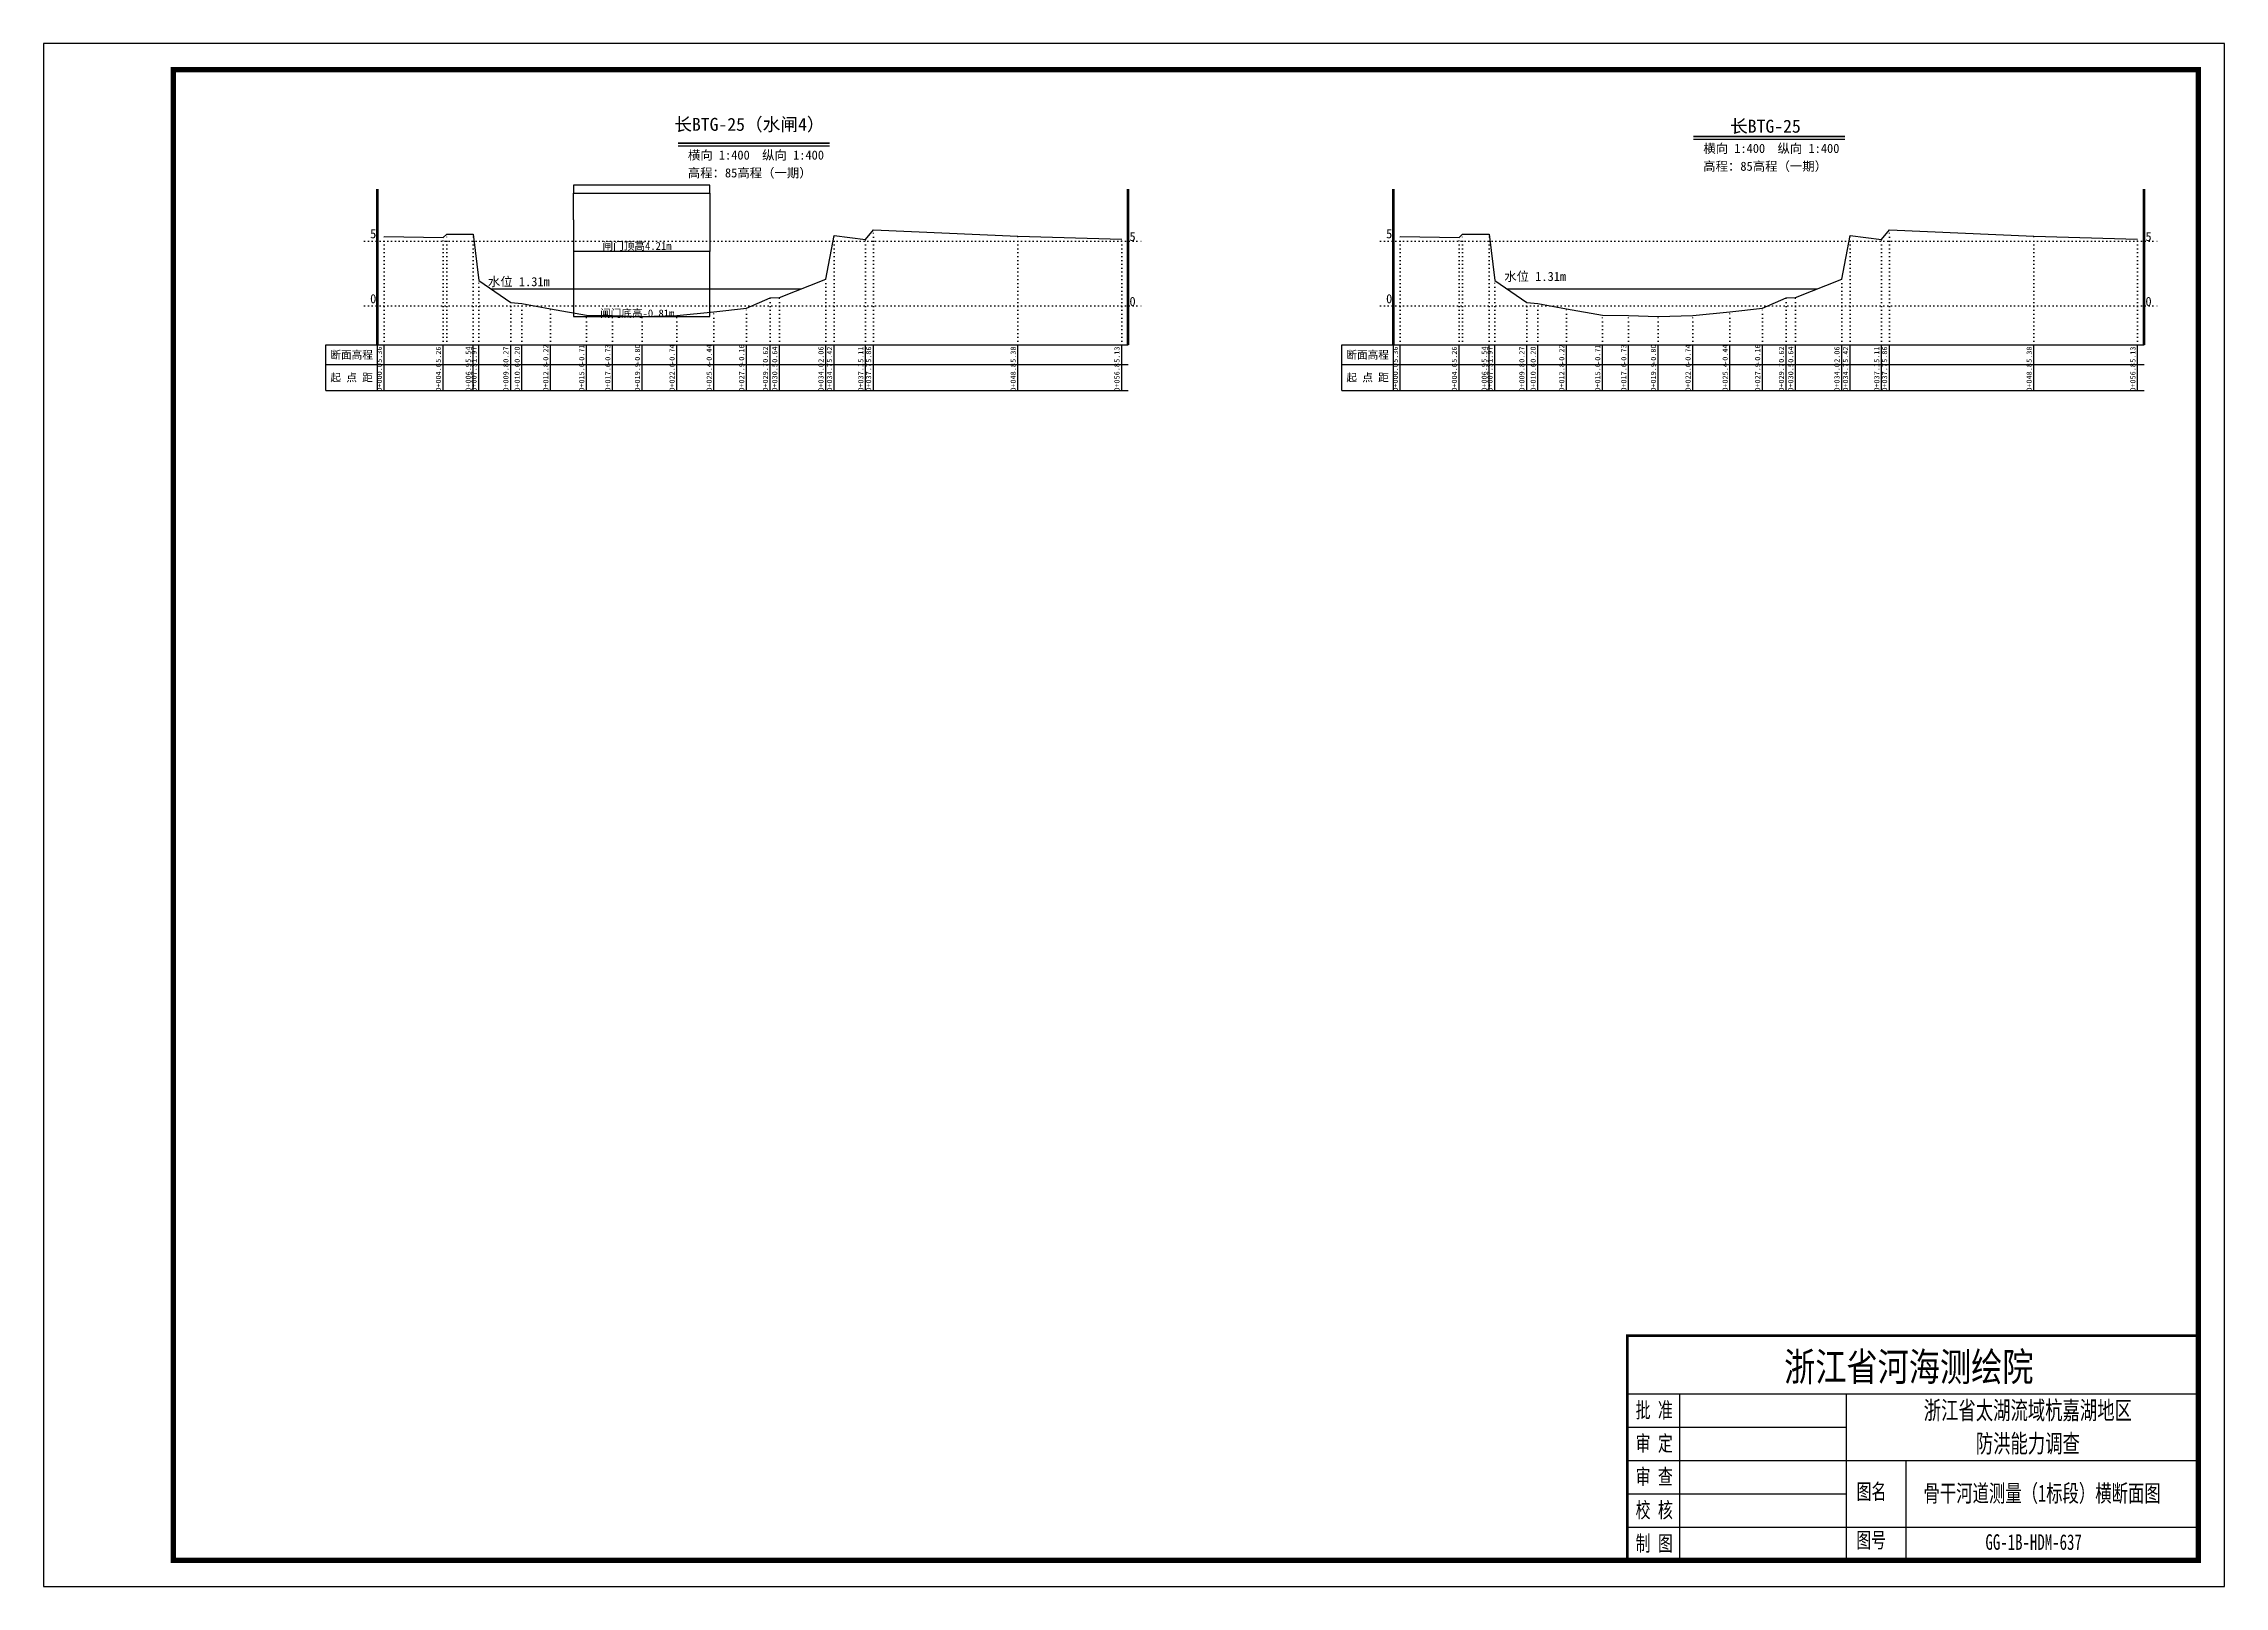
# Model space of a CAD drawing. Header units: millimetres. Extents: x 518104 to 521506, y 3371901 to 3372198.
# Drawn here: x 521085.8 to 521505.8, y 3371900.9 to 3372197.9 of the extents above; entities that cross this region are included whole.
import ezdxf
from ezdxf.enums import TextEntityAlignment as Align

# ---------------------------------------------------------------- set-up
doc = ezdxf.new("R2010")
doc.units = ezdxf.units.MM
doc.header["$LTSCALE"] = 0.4
doc.header["$MEASUREMENT"] = 0
doc.linetypes.add('X4', pattern=[1.6, 0, -1.6])
for name, color, linetype in [('DMX', 1, 'Continuous'), ('TEXT', 7, 'Continuous'), ('zdm1', 5, 'Continuous'), ('ZDMT5', 3, 'Continuous'), ('图框', 7, 'Continuous'), ('断面名称', 5, 'Continuous'), ('比例尺', 3, 'Continuous'), ('水位', 4, 'Continuous'), ('水闸', 7, 'Continuous')]:
    doc.layers.add(name, color=color, linetype=linetype)
doc.styles.add('HDM', font='仿宋_GB2312.ttf')
doc.styles.add('tk2', font='SimSun.ttf', dxfattribs={"width": 0.8})

msp = doc.modelspace()

# ---------------------------------------------------------------- linework, layer by layer
at = {"lineweight": 100, "const_width": 0.5}
msp.add_lwpolyline([(521500.78, 3371949.15), (521390.78, 3371949.15), (521390.78, 3371905.87), (521500.78, 3371905.87), (521500.78, 3371949.15)], dxfattribs=at)
at = {"layer": 'DMX', "linetype": 'Continuous', "flags": 128}
for points in [[(521151.36, 3372160.77), (521162.74, 3372160.52), (521163.41, 3372161.17), (521168.49, 3372161.22), (521169.59, 3372152.3), (521175.74, 3372148.05), (521177.91, 3372147.87), (521183.41, 3372146.82), (521190.34, 3372145.6), (521195.36, 3372145.55), (521201.06, 3372145.37), (521207.74, 3372145.52), (521214.89, 3372146.27), (521221.14, 3372146.97), (521225.71, 3372148.92), (521227.51, 3372148.97), (521236.41, 3372152.52), (521238.06, 3372160.92), (521244.09, 3372160.15), (521245.59, 3372162.02), (521273.44, 3372160.82), (521293.41, 3372160.2)], [(521347.03, 3372160.77), (521358.41, 3372160.52), (521359.08, 3372161.17), (521364.16, 3372161.22), (521365.26, 3372152.3), (521371.41, 3372148.05), (521373.58, 3372147.87), (521379.08, 3372146.82), (521386.01, 3372145.6), (521391.03, 3372145.55), (521396.73, 3372145.37), (521403.41, 3372145.52), (521410.56, 3372146.27), (521416.81, 3372146.97), (521421.38, 3372148.92), (521423.18, 3372148.97), (521432.08, 3372152.52), (521433.73, 3372160.92), (521439.76, 3372160.15), (521441.26, 3372162.02), (521469.11, 3372160.82), (521489.08, 3372160.2)]]:
    msp.add_lwpolyline(points, dxfattribs=at)
at = {"layer": 'TEXT', "color": 0}
for p, q in [((521390.78, 3371937.95, 0), (521500.78, 3371937.95, 0)), ((521400.87, 3371937.95, 0), (521400.87, 3371912.29, 0)), ((521432.95, 3371937.95, 0), (521432.95, 3371912.29, 0)), ((521390.78, 3371931.54, 0), (521432.95, 3371931.54, 0)), ((521390.78, 3371925.12, 0), (521432.95, 3371925.12, 0)), ((521432.95, 3371925.12, 0), (521500.78, 3371925.12, 0)), ((521444.44, 3371925.12, 0), (521444.44, 3371905.87, 0)), ((521390.78, 3371918.7, 0), (521432.95, 3371918.7, 0)), ((521390.78, 3371912.29, 0), (521500.78, 3371912.29, 0)), ((521400.87, 3371912.29, 0), (521400.87, 3371905.87, 0)), ((521432.95, 3371912.29, 0), (521432.95, 3371905.87, 0))]:
    msp.add_line(p, q, dxfattribs=at)
at = {"layer": 'zdm1', "linetype": 'Continuous'}
for p, q in [((521149.99, 3372139.87), (521149.99, 3372169.87)), ((521150.24, 3372139.87), (521150.24, 3372169.87)), ((521294.54, 3372139.87), (521294.54, 3372169.87)), ((521294.79, 3372139.87), (521294.79, 3372169.87)), ((521345.66, 3372139.87), (521345.66, 3372169.87)), ((521345.91, 3372139.87), (521345.91, 3372169.87)), ((521490.21, 3372139.87), (521490.21, 3372169.87)), ((521490.46, 3372139.87), (521490.46, 3372169.87)), ((521140.11, 3372139.87), (521151.36, 3372139.87)), ((521140.11, 3372131.12), (521140.11, 3372139.87)), ((521150.11, 3372131.12), (521150.11, 3372139.87)), ((521151.36, 3372139.87), (521294.66, 3372139.87)), ((521335.78, 3372139.87), (521347.03, 3372139.87)), ((521335.78, 3372131.12), (521335.78, 3372139.87)), ((521345.78, 3372131.12), (521345.78, 3372139.87)), ((521347.03, 3372139.87), (521490.33, 3372139.87)), ((521140.11, 3372136.12), (521294.66, 3372136.12)), ((521335.78, 3372136.12), (521490.33, 3372136.12)), ((521140.11, 3372131.12), (521294.66, 3372131.12)), ((521335.78, 3372131.12), (521490.33, 3372131.12))]:
    msp.add_line(p, q, dxfattribs=at)
at = {"layer": 'zdm1', "linetype": 'X4'}
for p, q in [((521147.61, 3372159.87), (521297.16, 3372159.87)), ((521343.28, 3372159.87), (521492.83, 3372159.87)), ((521147.61, 3372147.37), (521297.16, 3372147.37)), ((521343.28, 3372147.37), (521492.83, 3372147.37))]:
    msp.add_line(p, q, dxfattribs=at)
at = {"layer": 'zdm1', "linetype": 'Continuous', "flags": 128}
for points in [[(521150.11, 3372167.37, 0.25, 0.25, 0), (521150.11, 3372169.87, 0.25, 0.25, 0)], [(521294.66, 3372167.37, 0.25, 0.25, 0), (521294.66, 3372169.87, 0.25, 0.25, 0)], [(521345.78, 3372167.37, 0.25, 0.25, 0), (521345.78, 3372169.87, 0.25, 0.25, 0)], [(521490.33, 3372167.37, 0.25, 0.25, 0), (521490.33, 3372169.87, 0.25, 0.25, 0)], [(521150.11, 3372162.37, 0.25, 0.25, 0), (521150.11, 3372164.87, 0.25, 0.25, 0)], [(521294.66, 3372162.37, 0.25, 0.25, 0), (521294.66, 3372164.87, 0.25, 0.25, 0)], [(521345.78, 3372162.37, 0.25, 0.25, 0), (521345.78, 3372164.87, 0.25, 0.25, 0)], [(521490.33, 3372162.37, 0.25, 0.25, 0), (521490.33, 3372164.87, 0.25, 0.25, 0)], [(521150.11, 3372157.37, 0.25, 0.25, 0), (521150.11, 3372159.87, 0.25, 0.25, 0)], [(521294.66, 3372157.37, 0.25, 0.25, 0), (521294.66, 3372159.87, 0.25, 0.25, 0)], [(521345.78, 3372157.37, 0.25, 0.25, 0), (521345.78, 3372159.87, 0.25, 0.25, 0)], [(521490.33, 3372157.37, 0.25, 0.25, 0), (521490.33, 3372159.87, 0.25, 0.25, 0)], [(521150.11, 3372152.37, 0.25, 0.25, 0), (521150.11, 3372154.87, 0.25, 0.25, 0)], [(521294.66, 3372152.37, 0.25, 0.25, 0), (521294.66, 3372154.87, 0.25, 0.25, 0)], [(521345.78, 3372152.37, 0.25, 0.25, 0), (521345.78, 3372154.87, 0.25, 0.25, 0)], [(521490.33, 3372152.37, 0.25, 0.25, 0), (521490.33, 3372154.87, 0.25, 0.25, 0)], [(521150.11, 3372147.37, 0.25, 0.25, 0), (521150.11, 3372149.87, 0.25, 0.25, 0)], [(521294.66, 3372147.37, 0.25, 0.25, 0), (521294.66, 3372149.87, 0.25, 0.25, 0)], [(521345.78, 3372147.37, 0.25, 0.25, 0), (521345.78, 3372149.87, 0.25, 0.25, 0)], [(521490.33, 3372147.37, 0.25, 0.25, 0), (521490.33, 3372149.87, 0.25, 0.25, 0)], [(521150.11, 3372142.37, 0.25, 0.25, 0), (521150.11, 3372144.87, 0.25, 0.25, 0)], [(521294.66, 3372142.37, 0.25, 0.25, 0), (521294.66, 3372144.87, 0.25, 0.25, 0)], [(521345.78, 3372142.37, 0.25, 0.25, 0), (521345.78, 3372144.87, 0.25, 0.25, 0)], [(521490.33, 3372142.37, 0.25, 0.25, 0), (521490.33, 3372144.87, 0.25, 0.25, 0)]]:
    msp.add_lwpolyline(points, format="xyseb", dxfattribs=at)
at = {"layer": 'ZDMT5', "linetype": 'X4'}
for p, q in [((521151.36, 3372139.87), (521151.36, 3372160.77)), ((521162.74, 3372139.87), (521162.74, 3372160.52)), ((521163.41, 3372139.87), (521163.41, 3372161.17)), ((521168.49, 3372139.87), (521168.49, 3372161.22)), ((521238.06, 3372139.87), (521238.06, 3372160.92)), ((521244.09, 3372139.87), (521244.09, 3372160.15)), ((521245.59, 3372139.87), (521245.59, 3372162.02)), ((521273.44, 3372139.87), (521273.44, 3372160.82)), ((521293.41, 3372139.87), (521293.41, 3372160.2)), ((521347.03, 3372139.87), (521347.03, 3372160.77)), ((521358.41, 3372139.87), (521358.41, 3372160.52)), ((521359.08, 3372139.87), (521359.08, 3372161.17)), ((521364.16, 3372139.87), (521364.16, 3372161.22)), ((521433.73, 3372139.87), (521433.73, 3372160.92)), ((521439.76, 3372139.87), (521439.76, 3372160.15)), ((521441.26, 3372139.87), (521441.26, 3372162.02)), ((521469.11, 3372139.87), (521469.11, 3372160.82)), ((521489.08, 3372139.87), (521489.08, 3372160.2)), ((521169.59, 3372139.87), (521169.59, 3372152.3)), ((521236.41, 3372139.87), (521236.41, 3372152.52)), ((521365.26, 3372139.87), (521365.26, 3372152.3)), ((521432.08, 3372139.87), (521432.08, 3372152.52)), ((521175.74, 3372139.87), (521175.74, 3372148.05)), ((521177.91, 3372139.87), (521177.91, 3372147.87)), ((521183.41, 3372139.87), (521183.41, 3372146.82)), ((521221.14, 3372139.87), (521221.14, 3372146.97)), ((521225.71, 3372139.87), (521225.71, 3372148.92)), ((521227.51, 3372139.87), (521227.51, 3372148.97)), ((521371.41, 3372139.87), (521371.41, 3372148.05)), ((521373.58, 3372139.87), (521373.58, 3372147.87)), ((521379.08, 3372139.87), (521379.08, 3372146.82)), ((521416.81, 3372139.87), (521416.81, 3372146.97)), ((521421.38, 3372139.87), (521421.38, 3372148.92)), ((521423.18, 3372139.87), (521423.18, 3372148.97)), ((521190.34, 3372139.87), (521190.34, 3372145.6)), ((521195.36, 3372139.87), (521195.36, 3372145.55)), ((521201.06, 3372139.87), (521201.06, 3372145.37)), ((521207.74, 3372139.87), (521207.74, 3372145.52)), ((521214.89, 3372139.87), (521214.89, 3372146.27)), ((521386.01, 3372139.87), (521386.01, 3372145.6)), ((521391.03, 3372139.87), (521391.03, 3372145.55)), ((521396.73, 3372139.87), (521396.73, 3372145.37)), ((521403.41, 3372139.87), (521403.41, 3372145.52)), ((521410.56, 3372139.87), (521410.56, 3372146.27))]:
    msp.add_line(p, q, dxfattribs=at)
at = {"layer": 'ZDMT5', "linetype": 'Continuous'}
for p, q in [((521151.36, 3372131.12), (521151.36, 3372139.87)), ((521162.74, 3372131.12), (521162.74, 3372139.87)), ((521168.49, 3372131.12), (521168.49, 3372139.87)), ((521169.59, 3372131.12), (521169.59, 3372139.87)), ((521175.74, 3372131.12), (521175.74, 3372139.87)), ((521177.91, 3372131.12), (521177.91, 3372139.87)), ((521183.41, 3372131.12), (521183.41, 3372139.87)), ((521190.34, 3372131.12), (521190.34, 3372139.87)), ((521195.36, 3372131.12), (521195.36, 3372139.87)), ((521201.06, 3372131.12), (521201.06, 3372139.87)), ((521207.74, 3372131.12), (521207.74, 3372139.87)), ((521214.89, 3372131.12), (521214.89, 3372139.87)), ((521221.14, 3372131.12), (521221.14, 3372139.87)), ((521225.71, 3372131.12), (521225.71, 3372139.87)), ((521227.51, 3372131.12), (521227.51, 3372139.87)), ((521236.41, 3372131.12), (521236.41, 3372139.87)), ((521238.06, 3372131.12), (521238.06, 3372139.87)), ((521244.09, 3372131.12), (521244.09, 3372139.87)), ((521245.59, 3372131.12), (521245.59, 3372139.87)), ((521273.44, 3372131.12), (521273.44, 3372139.87)), ((521293.41, 3372131.12), (521293.41, 3372139.87)), ((521347.03, 3372131.12), (521347.03, 3372139.87)), ((521358.41, 3372131.12), (521358.41, 3372139.87)), ((521364.16, 3372131.12), (521364.16, 3372139.87)), ((521365.26, 3372131.12), (521365.26, 3372139.87)), ((521371.41, 3372131.12), (521371.41, 3372139.87)), ((521373.58, 3372131.12), (521373.58, 3372139.87)), ((521379.08, 3372131.12), (521379.08, 3372139.87)), ((521386.01, 3372131.12), (521386.01, 3372139.87)), ((521391.03, 3372131.12), (521391.03, 3372139.87)), ((521396.73, 3372131.12), (521396.73, 3372139.87)), ((521403.41, 3372131.12), (521403.41, 3372139.87)), ((521410.56, 3372131.12), (521410.56, 3372139.87)), ((521416.81, 3372131.12), (521416.81, 3372139.87)), ((521421.38, 3372131.12), (521421.38, 3372139.87)), ((521423.18, 3372131.12), (521423.18, 3372139.87)), ((521432.08, 3372131.12), (521432.08, 3372139.87)), ((521433.73, 3372131.12), (521433.73, 3372139.87)), ((521439.76, 3372131.12), (521439.76, 3372139.87)), ((521441.26, 3372131.12), (521441.26, 3372139.87)), ((521469.11, 3372131.12), (521469.11, 3372139.87)), ((521489.08, 3372131.12), (521489.08, 3372139.87))]:
    msp.add_line(p, q, dxfattribs=at)
at = {"layer": '图框', "flags": 128}
msp.add_lwpolyline([(521085.78, 3371900.87), (521505.78, 3371900.87), (521505.78, 3372197.87), (521085.78, 3372197.87)], close=True, dxfattribs=at)
at = {"layer": '图框', "const_width": 1, "flags": 128}
msp.add_lwpolyline([(521110.78, 3371905.87), (521500.78, 3371905.87), (521500.78, 3372192.87), (521110.78, 3372192.87)], close=True, dxfattribs=at)
at = {"layer": '比例尺', "color": 3, "linetype": 'Continuous', "lineweight": 40}
for p, q in [((521208.01, 3372178.69), (521237.13, 3372178.69)), ((521403.57, 3372179.97), (521432.69, 3372179.97))]:
    msp.add_line(p, q, dxfattribs=at)
at = {"layer": '比例尺', "color": 3, "linetype": 'Continuous'}
for p, q in [((521208.01, 3372178.19), (521237.13, 3372178.19)), ((521403.57, 3372179.47), (521432.69, 3372179.47))]:
    msp.add_line(p, q, dxfattribs=at)
at = {"layer": '水位', "color": 6, "linetype": 'Continuous'}
for p, q in [((521171.97, 3372150.65), (521231.71, 3372150.65)), ((521367.65, 3372150.65), (521427.38, 3372150.65))]:
    msp.add_line(p, q, dxfattribs=at)
at = {"layer": '水闸', "linetype": 'Continuous', "flags": 128}
for points in [[(521214.08, 3372170.6), (521187.83, 3372170.6), (521187.83, 3372169.1), (521214.08, 3372169.1)], [(521214.08, 3372145.35), (521214.08, 3372157.85), (521187.83, 3372157.85), (521187.83, 3372145.35)]]:
    msp.add_lwpolyline(points, close=True, dxfattribs=at)
for points in [[(521187.83, 3372163.97), (521187.83, 3372169.1)], [(521214.08, 3372169.1), (521214.08, 3372163.97)], [(521187.83, 3372163.97), (521187.83, 3372157.85)], [(521214.08, 3372163.97), (521214.08, 3372157.85)]]:
    msp.add_lwpolyline(points, dxfattribs=at)

# ---------------------------------------------------------------- texts
at = {"layer": 'TEXT', "color": 7, "ltscale": 8, "style": 'tk2'}
for tag, p, s, height, width in [('浙江省河海测绘院', (521421, 3371940.39, 0), '（单位名称）', 5.5, 0.8), ('批 准', (521392.4, 3371933.32, 0), '批准', 3, 0.7), ('审 定', (521392.4, 3371926.91, 0), '审定', 3, 0.7), ('审 查', (521392.4, 3371920.49, 0), '审 查', 3, 0.7), ('图名', (521434.94, 3371917.62, 0), '审查', 3, 0.7), ('校 核', (521392.4, 3371914.07, 0), '校 核', 3, 0.7), ('图号', (521434.89, 3371908.29, 0), '图号', 3, 0.7), ('制 图', (521392.4, 3371907.66, 0), '制 图', 3, 0.7)]:
    msp.add_attdef(tag, p, s, height=height, dxfattribs=dict(at, width=width))
at = {"layer": 'TEXT', "color": 0, "style": 'tk2', "width": 0.7}
for tag, text, height, p in [('浙江省太湖流域杭嘉湖地区', '浙江省太湖流域杭嘉湖地区', 3.5, (521467.93, 3371934.77, -206.67)), ('防洪能力调查', '防洪能力调查', 3.5, (521467.93, 3371928.38, -206.67)), ('骨干河道测量（1标段）横断面图', '骨干河道测量（1标段）横断面图', 3.3, (521470.68, 3371918.8, -206.67)), ('GG-1B-HDM-637', 'GG-1B-HDM-001', 3, (521469.05, 3371909.4, -206.67))]:
    msp.add_attdef(tag, text=text, height=height, dxfattribs=at).set_placement(p, align=Align.MIDDLE_CENTER)
at = {"layer": 'zdm1', "linetype": 'Continuous', "style": 'HDM'}
for s, p in [('5', (521149.86, 3372159.87)), ('5', (521345.53, 3372159.87)), ('0', (521149.86, 3372147.37)), ('0', (521345.53, 3372147.37))]:
    msp.add_text(s, height=1.75, dxfattribs=at).set_placement(p, align=Align.BOTTOM_RIGHT)
for s, p in [('5', (521294.91, 3372159.87)), ('5', (521490.58, 3372159.87)), ('0', (521294.91, 3372147.37)), ('0', (521490.58, 3372147.37))]:
    msp.add_text(s, height=1.75, dxfattribs=at).set_placement(p)
for s, p in [('断面高程', (521145.11, 3372138)), ('断面高程', (521340.78, 3372138)), ('起 点 距', (521145.11, 3372133.62)), ('起 点 距', (521340.78, 3372133.62))]:
    msp.add_text(s, height=1.5, dxfattribs=at).set_placement(p, align=Align.MIDDLE)
at = {"layer": 'ZDMT5', "linetype": 'Continuous', "style": 'HDM'}
for s, p in [('5.36', (521151.24, 3372138)), ('5.26', (521162.61, 3372138)), ('5.54', (521168.36, 3372138)), ('1.97', (521169.46, 3372138)), ('0.27', (521175.61, 3372138)), ('0.20', (521177.79, 3372138)), ('-0.22', (521183.29, 3372138)), ('-0.71', (521190.21, 3372138)), ('-0.73', (521195.24, 3372138)), ('-0.80', (521200.94, 3372138)), ('-0.74', (521207.61, 3372138)), ('-0.44', (521214.76, 3372138)), ('-0.16', (521221.01, 3372138)), ('0.62', (521225.59, 3372138)), ('0.64', (521227.39, 3372138)), ('2.06', (521236.29, 3372138)), ('5.42', (521237.94, 3372138)), ('5.11', (521243.96, 3372138)), ('5.86', (521245.46, 3372138)), ('5.38', (521273.31, 3372138)), ('5.13', (521293.29, 3372138)), ('5.36', (521346.91, 3372138)), ('5.26', (521358.28, 3372138)), ('5.54', (521364.03, 3372138)), ('1.97', (521365.13, 3372138)), ('0.27', (521371.28, 3372138)), ('0.20', (521373.46, 3372138)), ('-0.22', (521378.96, 3372138)), ('-0.71', (521385.88, 3372138)), ('-0.73', (521390.91, 3372138)), ('-0.80', (521396.61, 3372138)), ('-0.74', (521403.28, 3372138)), ('-0.44', (521410.43, 3372138)), ('-0.16', (521416.68, 3372138)), ('0.62', (521421.26, 3372138)), ('0.64', (521423.06, 3372138)), ('2.06', (521431.96, 3372138)), ('5.42', (521433.61, 3372138)), ('5.11', (521439.63, 3372138)), ('5.86', (521441.13, 3372138)), ('5.38', (521468.98, 3372138)), ('5.13', (521488.96, 3372138)), ('0+000.0', (521151.24, 3372133.62)), ('0+004.6', (521162.61, 3372133.62)), ('0+006.9', (521168.36, 3372133.62)), ('0+007.3', (521169.46, 3372133.62)), ('0+009.8', (521175.61, 3372133.62)), ('0+010.6', (521177.79, 3372133.62)), ('0+012.8', (521183.29, 3372133.62)), ('0+015.6', (521190.21, 3372133.62)), ('0+017.6', (521195.24, 3372133.62)), ('0+019.9', (521200.94, 3372133.62)), ('0+022.6', (521207.61, 3372133.62)), ('0+025.4', (521214.76, 3372133.62)), ('0+027.9', (521221.01, 3372133.62)), ('0+029.7', (521225.59, 3372133.62)), ('0+030.5', (521227.39, 3372133.62)), ('0+034.0', (521236.29, 3372133.62)), ('0+034.7', (521237.94, 3372133.62)), ('0+037.1', (521243.96, 3372133.62)), ('0+037.7', (521245.46, 3372133.62)), ('0+048.8', (521273.31, 3372133.62)), ('0+056.8', (521293.29, 3372133.62)), ('0+000.0', (521346.91, 3372133.62)), ('0+004.6', (521358.28, 3372133.62)), ('0+006.9', (521364.03, 3372133.62)), ('0+007.3', (521365.13, 3372133.62)), ('0+009.8', (521371.28, 3372133.62)), ('0+010.6', (521373.46, 3372133.62)), ('0+012.8', (521378.96, 3372133.62)), ('0+015.6', (521385.88, 3372133.62)), ('0+017.6', (521390.91, 3372133.62)), ('0+019.9', (521396.61, 3372133.62)), ('0+022.6', (521403.28, 3372133.62)), ('0+025.4', (521410.43, 3372133.62)), ('0+027.9', (521416.68, 3372133.62)), ('0+029.7', (521421.26, 3372133.62)), ('0+030.5', (521423.06, 3372133.62)), ('0+034.0', (521431.96, 3372133.62)), ('0+034.7', (521433.61, 3372133.62)), ('0+037.1', (521439.63, 3372133.62)), ('0+037.7', (521441.13, 3372133.62)), ('0+048.8', (521468.98, 3372133.62)), ('0+056.8', (521488.96, 3372133.62))]:
    msp.add_text(s, height=1, rotation=90, dxfattribs=at).set_placement(p, align=Align.BOTTOM_CENTER)
at = {"layer": '断面名称', "color": 5, "linetype": 'Continuous', "style": 'HDM'}
for s, p in [('长BTG-25（水闸4）', (521221.72, 3372182.38)), ('长BTG-25', (521417.39, 3372182.02))]:
    msp.add_text(s, height=2.5, dxfattribs=at).set_placement(p, align=Align.MIDDLE)
at = {"layer": '比例尺', "color": 3, "linetype": 'Continuous', "style": 'HDM'}
for s, p in [('横向 1:400  纵向 1:400', (521236.08, 3372175.02)), ('横向 1:400  纵向 1:400', (521431.64, 3372176.3)), ('高程：85高程（一期）', (521233.71, 3372171.59)), ('高程：85高程（一期）', (521429.27, 3372172.87))]:
    msp.add_text(s, height=1.75, dxfattribs=at).set_placement(p, align=Align.BOTTOM_RIGHT)
at = {"layer": '水位', "color": 6, "linetype": 'Continuous', "style": 'HDM'}
for p in [(521183.27, 3372150.65), (521379.01, 3372151.66)]:
    msp.add_text('水位 1.31m', height=1.75, dxfattribs=at).set_placement(p, align=Align.BOTTOM_RIGHT)
at = {"layer": '水闸', "color": 11, "linetype": 'Continuous', "style": 'HDM'}
for s, p in [('闸门顶高4.21m', (521200.07, 3372158.97)), ('闸门底高-0.81m', (521200.11, 3372145.99))]:
    msp.add_text(s, height=1.5, dxfattribs=at).set_placement(p, align=Align.MIDDLE)

doc.saveas('drawing.dxf')
